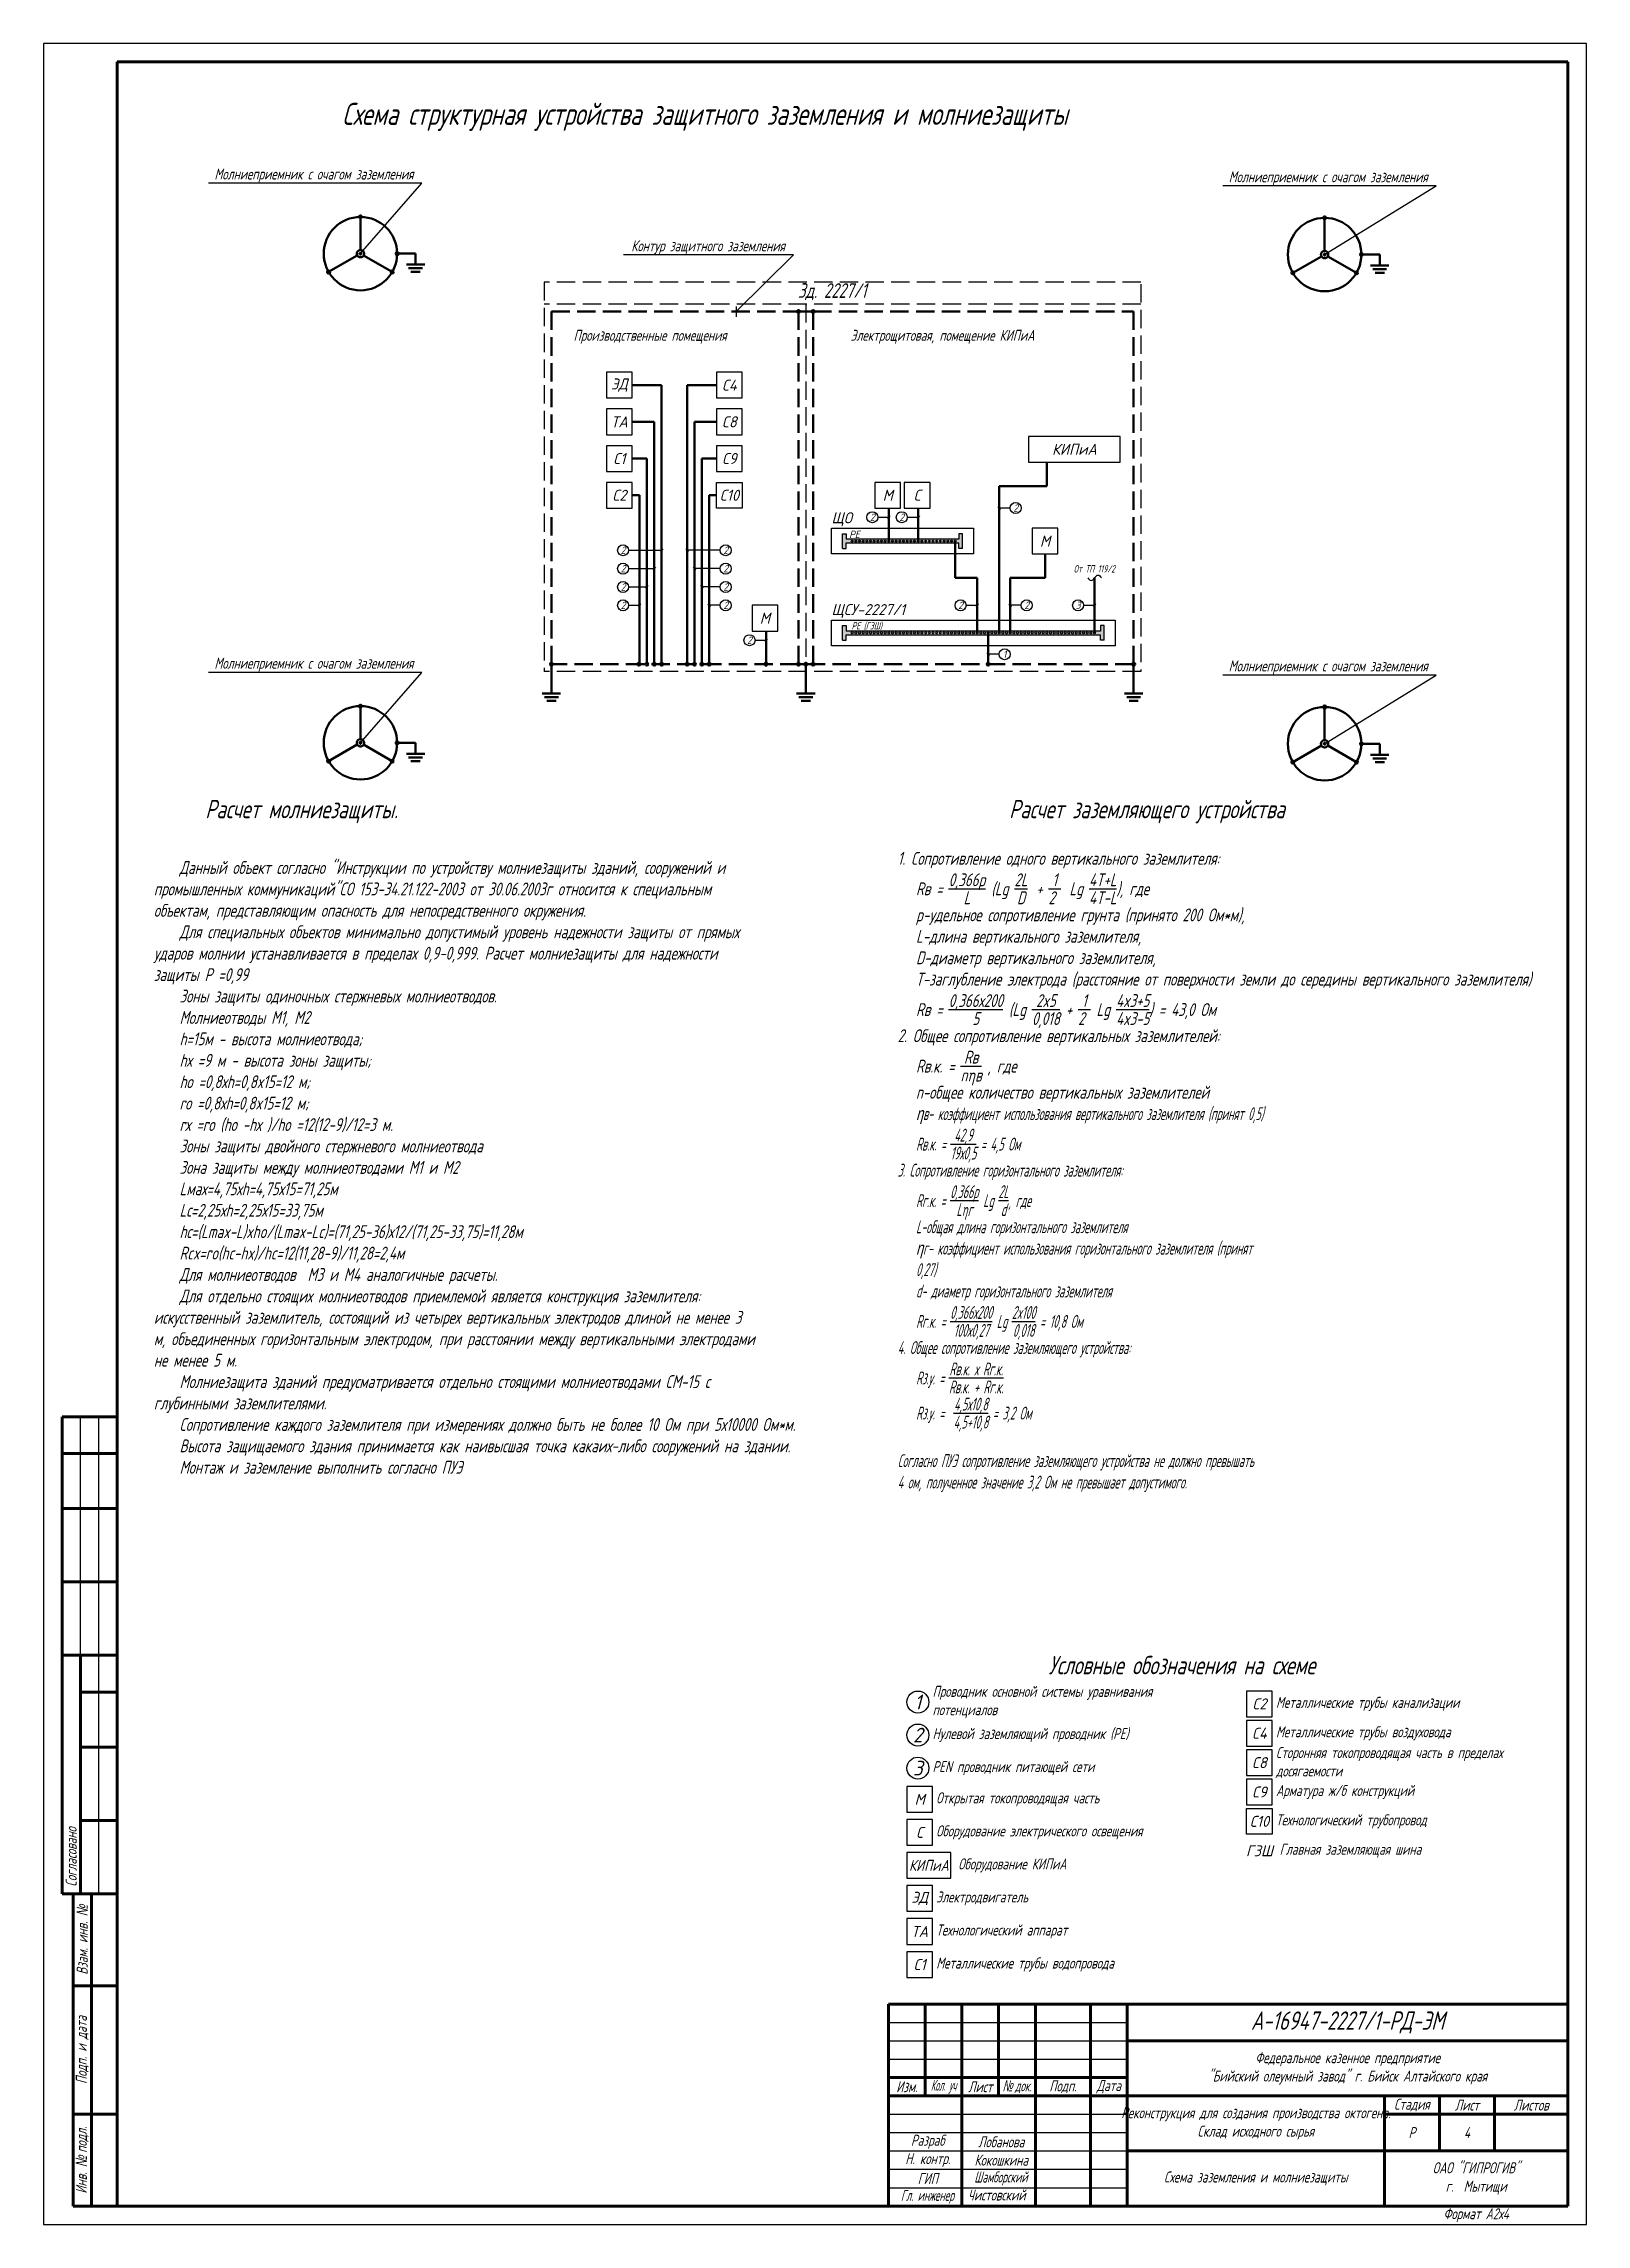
# Model space of a CAD drawing. Header units: millimetres. Extents: x 6735 to 13224, y -12144 to -9633.
# Drawn here: x 9257 to 9677, y -10227 to -9633 of the extents above; entities that cross this region are included whole.
import ezdxf
from ezdxf import colors
from ezdxf.entities.mleader import LeaderData, LeaderLine
from ezdxf.math import Vec2, Vec3

# ---------------------------------------------------------------- set-up
doc = ezdxf.new("R2010")
doc.units = ezdxf.units.MM
doc.linetypes.add('gost5', pattern=[7, 5, -2, 0])
doc.linetypes.add('gost6', pattern=[12, 8, -1.5, 1, -1.5])
for name, color, linetype, lineweight in [('Заземление (Вновь)', 6, 'gost6', 50), ('Линия выноска', 137, 'Continuous', 25), ('Рамка толстая', 7, 'Continuous', 60), ('Рамка тонкая', 5, 'Continuous', 25), ('Схема распред. сети', 9, 'Continuous', 25), ('Текст', 2, 'Continuous', 25), ('Штампы', 252, 'Continuous', 25)]:
    doc.layers.add(name, color=color, linetype=linetype, lineweight=lineweight)
doc.styles.add('Simplex', font='simplex.shx', dxfattribs={"width": 0.7, "oblique": 15})

msp = doc.modelspace()

# ---------------------------------------------------------------- texts
at = {"layer": 'Схема распред. сети', "color": 2, "style": 'Simplex'}
for s, width, heights, insert, char_height, attachment_point in [('\\pi7;^I{\\H1.4286x;Расчет молниезащиты.\\P\\P}Данный объект согласно "Инструкции по устройству молниезащиты зданий, сооружений и промышленных коммуникаций"СО 153-34.21.122-2003 от 30.06.2003г относится к специальным  объектам, представляющим опасность для непосредственного окружения.\\PДля специальных объектов минимально допустимый уровень надежности защиты от прямых ударов молнии устанавливается в пределах 0,9-0,999. Расчет молниезащиты для надежности защиты Р =0,99\\PЗоны защиты одиночных стержневых молниеотводов.\\PМолниеотводы М1, М2\\Ph=15м - высота молниеотвода;\\Phх =9 м - высота зоны защиты;\\Phо =0,8хh=0,8x15=12 м;\\Prо =0,8хh=0,8x15=12 м;\\Prх =rо (hо -hх )/hо =12(12-9)/12=3 м.\\PЗоны защиты двойного стержневого молниеотвода\\PЗона защиты между молниеотводами М1 и М2\\PLмах=4,75хh=4,75х15=71,25м\\PLс=2,25хh=2,25х15=33,75м\\Phс=(Lmax-L)xho/(Lmax-Lc)=(71,25-36)х12/(71,25-33,75)=11,28м\\PRcx=ro(hc-hx)/hc=12(11,28-9)/11,28=2,4м\\PДля молниеотводов  М3 и М4 аналогичные расчеты.\\PДля отдельно стоящих молниеотводов приемлемой является конструкция заземлителя: искусственный заземлитель, состоящий из четырех вертикальных электродов длиной не менее 3 м, объединенных горизонтальным электродом, при расстоянии между вертикальными электродами не менее 5 м.\\PМолниезащита зданий предусматривается отдельно стоящими молниеотводами СМ-15 с глубинными заземлителями.\\PСопротивление каждого заземлителя при измерениях должно быть не более 10 Ом при 5х10000 Ом*м.\\PВысота защищаемого здания принимается как наивысшая точка какаих-либо сооружений на здании. \\PМонтаж и заземление выполнить согласно ПУЭ\\P\\P^I', 177.5, [323], (9287.10387, -9839.35746), 3.5, 1), ('\\pi43.598;Условные обозначения на схеме', 185, [6.32612], (9487.10387, -10072.52394), 5, 1), ('\\pt0;Проводник основной системы уравнивания потенциалов', 72.0138663, [10.30489], (9499.10387, -10085.0835), 3, 4), ('\\pt0;Металлические трубы канализации', 72.0138663, [9.94631], (9592.60387, -10085.5835), 3, 4), ('\\pt0;Нулевой заземляющий проводник (PE)', 72.0138663, [8.40089], (9499.10387, -10094.0835), 3, 4), ('\\pt0;Металлические трубы воздуховода', 72.0138663, [8.40089], (9592.60387, -10093.5835), 3, 4), ('\\pt0;Сторонняя токопроводящая часть в пределах досягаемости', 72.0138663, [10.36472], (9592.60387, -10101.5835), 3, 4), ('\\pt0;PEN проводник питающей сети', 72.0138663, [8.40089], (9499.10387, -10103.0835), 3, 4), ('\\pt0;Открытая токопроводящая часть', 72.0138663, [8.40089], (9500.10387, -10111.5835), 3, 4), ('\\pt0;Арматура ж/б конструкций', 72.0138663, [8.40089], (9592.60387, -10109.5835), 3, 4), ('\\pt0;Технологический трубопровод', 72.0138663, [8.40089], (9592.60387, -10117.5835), 3, 4), ('\\pt0;Оборудование электрического освещения', 72.0138663, [8.40089], (9500.10387, -10120.5835), 3, 4), ('\\pt0;Оборудование КИПиА', 72.0138663, [8.40089], (9506.10387, -10129.5835), 3, 4), ('\\pt0;Главная заземляющая шина', 72.0138663, [8.40089], (9593.60387, -10125.5835), 3, 4), ('\\pt0;Электродвигатель', 72.0138663, [8.40089], (9500.10387, -10138.5835), 3, 4), ('\\pt0;Технологический аппарат', 72.0138663, [8.40089], (9500.10387, -10147.5835), 3, 4), ('\\pt0;Металлические трубы водопровода', 72.0138663, [8.40089], (9500.10387, -10156.5835), 3, 4)]:
    msp.add_mtext_dynamic_manual_height_columns(s, width=width, gutter_width=22.51954, heights=heights, dxfattribs=dict(at, insert=insert, char_height=char_height, attachment_point=attachment_point))
at = {"layer": 'Текст', "style": 'Simplex'}
for s, width, heights, insert, char_height, attachment_point in [('\\pi61.271;Схема структурная устройства защитного заземления и молниезащиты', 395, [4.67962], (9277.10387, -9649.49321), 6, 1), ('\\pi69.082;Зд. 2227/1', 162.5, [4.67962], (9393.35387, -9698.609), 4, 1), ('\\pi8.0088;Производственные помещения', 71.25, [4.67962], (9393.35387, -9711.31389), 3, 1), ('\\pi12.168;Электрощитовая, помещение КИПиА', 91.25, [4.67962], (9464.60387, -9711.31389), 3, 1), ('\\pxqc;{\\Q15;\\W0.9;2}', 2, [0], (9521.72701, -9759.85296), 2, 5), ('\\pxqc;{\\Q15;\\W0.9;2}', 2, [0], (9482.72887, -9762.35746), 2, 5), ('\\pxqc;{\\Q15;\\W0.9;2}', 2, [0], (9490.72887, -9762.35746), 2, 5), ('\\pxqc;{\\Q15;\\W0.9;2}', 2, [0], (9414.85573, -9771.35296), 2, 5), ('\\pxqc;{\\Q15;\\W0.9;2}', 2, [0], (9442.7981, -9771.35296), 2, 5), ('\\pxqc;{\\Q15;\\W0.9;PE}', 10.2727067, [0], (9477.85433, -9767.03164), 2, 5), ('\\pxqc;{\\Q15;\\W0.9;2}', 2, [0], (9414.85573, -9776.35296), 2, 5), ('\\pxqc;{\\Q15;\\W0.9;2}', 2, [0], (9442.7981, -9776.35296), 2, 5), ('{\\W0.6;От ТП 119/2}', 13.0847372, [0], (9543.15552, -9776.41892), 2, 5), ('\\pxqc;{\\Q15;\\W0.9;2}', 2, [0], (9414.85573, -9781.35296), 2, 5), ('\\pxqc;{\\Q15;\\W0.9;2}', 2, [0], (9442.7981, -9781.35296), 2, 5), ('\\pxqc;{\\Q15;\\W0.9;2}', 2, [0], (9414.85573, -9786.35296), 2, 5), ('\\pxqc;{\\Q15;\\W0.9;2}', 2, [0], (9442.7981, -9786.35296), 2, 5), ('\\pxqc;{\\Q15;\\W0.9;2}', 2, [0], (9506.73073, -9786.35296), 2, 5), ('\\pxqc;{\\Q15;\\W0.9;2}', 2, [0], (9524.72701, -9786.35296), 2, 5), ('\\pxqc;{\\Q15;\\W0.9;3}', 2, [0], (9538.73073, -9786.35296), 2, 5), ('\\pxqc;{\\Q15;\\W0.9;2}', 2, [0], (9449.27165, -9795.85746), 2, 5), ('{\\W0.6;PE (ГЗШ)}', 10.2727067, [0], (9481.22638, -9792.03164), 2, 5), ('\\pxqc;{\\Q15;\\W0.9;1}', 2, [0], (9518.72887, -9799.68406), 2, 5), ('\\A1;\\pi35.348;Расчет заземляющего устройства\\P\\pi10;{\\H0.7x;\\P\\pi5;1. Сопротивление одного вертикального заземлителя:\\P\\pi0,l10,t15;Rв = \\S0,366p/L; (Lg \\S2L/D;\\H1.4286x; \\H0.7x;+ \\S1/2 ;\\H1.4286x; \\H0.7x;Lg \\S4T+L/4T-L;), где\\Pp-удельное сопротивление грунта (принято 200 Ом*м), \\PL-длина вертикального заземлителя, \\PD-диаметр вертикального заземлителя,\\PТ-заглубление электрода (расстояние от поверхности земли до середины вертикального заземлителя) \\PRв = \\S0,366х200/5; (Lg \\S2x5/0,018; + \\S1/2 ; Lg \\S4x3+5/4x3-5;) = 43,0 Ом\\Q0; \\H1.4286x;\\P\\pi5,l0,tz;\\H0.7x;\\Q15;2. Общее сопротивление вертикальных заземлителей:\\P\\pi0,l10;\\H0.99996x;Rв.к. = \\SRв/nηв;\\H0.99996x; , гд\\H0.99998x;е\\P\\H0.99998x;n-общее количество вертикальных заземлителей\\P\\fArial|b0|i0|c204|p34;η\\Fgost|c204;в- коэффициент использования вертикального заземлителя (принят 0,5)\\PRв.к. = \\S42,9/19х0,5; = 4,5 Ом\\H0.99996x;\\P\\pi5,l0;3. Сопротивление горизонтального заземлителя:\\P\\pi0,l10;\\H1.0001x;Rг.к. = \\S0,366p/Lηг; Lg \\S2L/d;, где\\PL-общая длина горизонтального заземлителя\\P\\fArial|b0|i0|c204|p34;\\H0.99991x;η\\Fgost|c204;г- коэффициент использования горизонтального заземлителя (принят \\P0,27)\\Pd- диаметр горизонтального заземлителя\\P\\H0.99997x;Rг.к. = \\S0,366х200/100х0,27;\\H1.0001x; Lg \\H0.9999x;\\S2x100/0,018;\\H1.0001x; = 10,8 Ом\\H0.99987x;\\P\\pi5,l0;4. Общее сопротивление заземляющего устройства:\\P\\pi0,l10;\\H1.0002x;Rз.у. = \\SRв.к. х Rг.к./Rв.к. + Rг.к.; \\P\\H0.99999x;Rз.у. =  \\H1x;\\S4,5х10,8/4,5+10,8;\\H1x; = 3,2 Ом\\P\\pl15;\\P\\pi5,l0;Согласно ПУЭ сопротивление заземляющего устройства не должно превышать ^J4 ом, полученное значение 3,2 Ом не превышает допустимого. }', 177.5, [253], (9484.60387, -9839.35746), 5, 1), ('\\pxqc;{\\Q15;\\W0.9;1}', 2, [0], (9495.10387, -10085.0835), 4, 5), ('\\pxqc;{\\Q15;\\W0.9;2}', 2, [0], (9495.10387, -10094.0835), 4, 5), ('\\pxqc;{\\Q15;\\W0.9;3}', 2, [0], (9495.10387, -10103.0835), 4, 5)]:
    msp.add_mtext_dynamic_manual_height_columns(s, width=width, gutter_width=12.5, heights=heights, dxfattribs=dict(at, insert=insert, char_height=char_height, attachment_point=attachment_point))
at = {"layer": 'Текст', "lineweight": 30, "char_height": 3, "style": 'Simplex'}
for s, insert, attachment_point in [('{\\W0.9;ЭД}', (9413.85387, -9726.37441), 5), ('{\\W0.9;С4}', (9443.79996, -9726.37441), 5), ('{\\W0.9;ТА}', (9413.85387, -9736.37441), 5), ('{\\W0.9;С8}', (9443.79996, -9736.37441), 5), ('{\\W0.9;С1}', (9413.85387, -9746.37441), 5), ('{\\W0.9;С9}', (9443.79996, -9746.37441), 5), ('{\\W0.9;КИПиА}', (9537.72887, -9743.85746), 5), ('{\\W0.9;С2}', (9413.85387, -9756.37441), 5), ('{\\W0.9;С10}', (9443.79996, -9756.37441), 5), ('{\\W0.9;М}', (9486.91637, -9756.35746), 5), ('{\\W0.9;С}', (9494.91637, -9756.35746), 5), ('{\\W0.9;ЩО}', (9471.60387, -9762.92387), 4), ('{\\W0.9;М}', (9529.72887, -9768.85746), 5), ('{\\W0.9;М}', (9453.45915, -9789.85746), 5), ('{\\W0.9;ЩСУ-2227/1}', (9471.60387, -9787.92387), 4), ('{\\W0.9;С2}', (9588.10387, -10085.5835), 5), ('{\\W0.9;С4}', (9588.10387, -10093.5835), 5), ('{\\W0.9;С8}', (9588.10387, -10101.5835), 5), ('{\\W0.9;С9}', (9588.10387, -10109.5835), 5), ('{\\W0.9;М}', (9495.60387, -10111.5835), 5), ('{\\W0.9;С}', (9495.60387, -10120.5835), 5), ('{\\W0.9;С10}', (9588.10387, -10117.5835), 5), ('{\\W0.9;ГЗШ}', (9588.10387, -10125.5835), 5), ('{\\W0.8;КИПиА}', (9498.10387, -10129.5835), 5), ('{\\W0.9;ЭД}', (9495.60387, -10138.5835), 5), ('{\\W0.9;ТА}', (9495.60387, -10147.5835), 5), ('{\\W0.9;С1}', (9495.60387, -10156.5835), 5)]:
    msp.add_mtext_dynamic_manual_height_columns(s, width=10.2727067, gutter_width=12.5, heights=[0], dxfattribs=dict(at, insert=insert, attachment_point=attachment_point))
at = {"layer": 'Штампы', "color": 2, "char_height": 3, "rotation": 90, "style": 'Simplex'}
for s, insert, width, attachment_point in [('Согласовано', (9264.60387, -10135.35746), 61, 4), ('Взам. инв. {\\fArial|b0|i0|c204|p34;№}', (9267.60387, -10149.85746), 25, 5), ('Подп. и дата', (9267.60387, -10179.85746), 35, 5), ('Инв. {\\fArial|b0|i0|c204|p34;№ }подл.', (9267.60387, -10209.85746), 25, 5)]:
    msp.add_mtext(s, dxfattribs=dict(at, insert=insert, width=width, attachment_point=attachment_point))
at = {"layer": 'Штампы', "color": 2, "attachment_point": 5, "style": 'Simplex'}
for s, insert, char_height, width in [('А-16947-2227/1-РД-ЭМ', (9612.10387, -10172.35746), 5, 120), ('Федеральное казенное предприятие\\P"Бийский олеумный завод" г. Бийск Алтайского края', (9612.10387, -10184.85746), 3, 120), ('Изм.', (9492.10387, -10189.85746), 3, 10), ('{\\W0.5;Кол. уч}', (9502.10387, -10189.85746), 3, 10), ('{\\W0.7;Лист}', (9512.10387, -10189.85746), 3, 10), ('{\\fArial|b0|i0|c204|p34;\\W0.6;№ \\Fsimplex|c204;док.}', (9522.10387, -10189.85746), 3, 10), ('Подп.', (9534.60387, -10189.85746), 3, 15), ('{\\W0.7;Дата}', (9547.10387, -10189.85746), 3, 10), ('Реконструкция для создания производства октогена. \\PСклад исходного сырья', (9587.10387, -10199.85746), 3, 70), ('Стадия', (9629.60387, -10194.85746), 3, 15), ('Лист', (9644.60387, -10194.85746), 3, 15), ('Листов', (9662.10387, -10194.85746), 3, 20), (' Разраб', (9497.10387, -10204.85746), 3, 20), (' Лобанова', (9517.10387, -10204.85746), 3, 20), ('Р', (9629.60387, -10202.35746), 3, 15), ('4', (9644.60387, -10202.35746), 3, 15), (' Н. контр.', (9497.10387, -10209.85746), 3, 20), (' Кокошкина', (9517.10387, -10209.85746), 3, 20), ('ОАО "ГИПРОГИВ"\\Pг.  Мытищи', (9647.10387, -10214.85746), 3, 50), (' ГИП', (9497.10387, -10214.85746), 3, 20), ('{\\W0.6; Шамборский}', (9517.10387, -10214.85746), 3, 20), ('Схема заземления и молниезащиты ', (9587.10387, -10214.85746), 3, 70), ('{\\W0.6; Гл. инженер}', (9497.10387, -10219.85746), 3, 20), ('Чистовский', (9516.57427, -10219.35746), 3, 18.1238167), ('Формат А2х4', (9647.10387, -10224.85746), 3, 50)]:
    msp.add_mtext(s, dxfattribs=dict(at, insert=insert, char_height=char_height, width=width))

# ---------------------------------------------------------------- blocks, each defined once
blk = doc.blocks.new('A$C54FF5821')
at = {"layer": 'Рамка толстая'}
for p, q in [((20, 589), (20, 5)), ((415, 589), (20, 589)), ((415, 5), (415, 589)), ((20, 5), (415, 5))]:
    blk.add_line(p, q, dxfattribs=at)
at = {"layer": 'Рамка тонкая'}
for p, q in [((420, 594), (0, 594)), ((0, 594), (0, 0)), ((420, 0), (420, 594)), ((0, 0), (420, 0))]:
    blk.add_line(p, q, dxfattribs=at)
blk = doc.blocks.new('_Oblique')
at = {"color": 0, "lineweight": -2}
blk.add_line((-0.5, -0.5), (0.5, 0.5), dxfattribs=at)
blk = doc.blocks.new('_None')

# ---------------------------------------------------------------- hatches: boundary and pattern name
at = {"layer": 'Заземление (Вновь)', "linetype": 'ByBlock'}
h = msp.add_hatch(color=256, dxfattribs=at)
h.paths.add_polyline_path([(9343.35387, -9680.16428), (9343.35387, -9680.56428), (9343.75387, -9680.56428, 0.414213562)])
h.paths.add_polyline_path([(9343.35387, -9680.16428, 0.414213562), (9342.95387, -9680.56428), (9343.35387, -9680.56428)])
h.paths.add_polyline_path([(9343.75387, -9680.56428), (9343.35387, -9680.56428), (9342.95387, -9680.56428, 1)])
h = msp.add_hatch(color=256, dxfattribs=at)
h.paths.add_polyline_path([(9605.85387, -9680.41564), (9605.85387, -9680.81564), (9606.25387, -9680.81564, 0.414213562)])
h.paths.add_polyline_path([(9605.85387, -9680.41564, 0.414213562), (9605.45387, -9680.81564), (9605.85387, -9680.81564)])
h.paths.add_polyline_path([(9606.25387, -9680.81564), (9605.85387, -9680.81564), (9605.45387, -9680.81564, 1)])
at = {"layer": 'Заземление (Вновь)'}
h = msp.add_hatch(color=256, dxfattribs=at)
edge = h.paths.add_edge_path()
edge.add_arc((9343.35387, -9690.56428), 0.40452, 0, 360)
at = {"layer": 'Заземление (Вновь)', "linetype": 'ByBlock'}
h = msp.add_hatch(color=256, dxfattribs=at)
h.paths.add_polyline_path([(9353.35387, -9690.16428), (9353.35387, -9690.56428), (9353.75387, -9690.56428, 0.414213562)])
h.paths.add_polyline_path([(9353.35387, -9690.16428, 0.414213562), (9352.95387, -9690.56428), (9353.35387, -9690.56428)])
h.paths.add_polyline_path([(9353.75387, -9690.56428), (9353.35387, -9690.56428), (9352.95387, -9690.56428, 1)])
at = {"layer": 'Заземление (Вновь)'}
h = msp.add_hatch(color=256, dxfattribs=at)
edge = h.paths.add_edge_path()
edge.add_arc((9605.85387, -9690.81564), 0.40452, 0, 360)
at = {"layer": 'Заземление (Вновь)', "linetype": 'ByBlock'}
h = msp.add_hatch(color=256, dxfattribs=at)
h.paths.add_polyline_path([(9615.85387, -9690.41564), (9615.85387, -9690.81564), (9616.25387, -9690.81564, 0.414213562)])
h.paths.add_polyline_path([(9615.85387, -9690.41564, 0.414213562), (9615.45387, -9690.81564), (9615.85387, -9690.81564)])
h.paths.add_polyline_path([(9616.25387, -9690.81564), (9615.85387, -9690.81564), (9615.45387, -9690.81564, 1)])
h = msp.add_hatch(color=256, dxfattribs=at)
h.paths.add_polyline_path([(9334.69362, -9695.16428), (9334.69362, -9695.56428), (9335.09362, -9695.56428, 0.414213562)])
h.paths.add_polyline_path([(9334.69362, -9695.16428, 0.414213562), (9334.29362, -9695.56428), (9334.69362, -9695.56428)])
h.paths.add_polyline_path([(9335.09362, -9695.56428), (9334.69362, -9695.56428), (9334.29362, -9695.56428, 1)])
h = msp.add_hatch(color=256, dxfattribs=at)
h.paths.add_polyline_path([(9352.01412, -9695.16428), (9352.01412, -9695.56428), (9352.41412, -9695.56428, 0.414213562)])
h.paths.add_polyline_path([(9352.01412, -9695.16428, 0.414213562), (9351.61412, -9695.56428), (9352.01412, -9695.56428)])
h.paths.add_polyline_path([(9352.41412, -9695.56428), (9352.01412, -9695.56428), (9351.61412, -9695.56428, 1)])
h = msp.add_hatch(color=256, dxfattribs=at)
h.paths.add_polyline_path([(9597.19362, -9695.41564), (9597.19362, -9695.81564), (9597.59362, -9695.81564, 0.414213562)])
h.paths.add_polyline_path([(9597.19362, -9695.41564, 0.414213562), (9596.79362, -9695.81564), (9597.19362, -9695.81564)])
h.paths.add_polyline_path([(9597.59362, -9695.81564), (9597.19362, -9695.81564), (9596.79362, -9695.81564, 1)])
h = msp.add_hatch(color=256, dxfattribs=at)
h.paths.add_polyline_path([(9614.51412, -9695.41564), (9614.51412, -9695.81564), (9614.91412, -9695.81564, 0.414213562)])
h.paths.add_polyline_path([(9614.51412, -9695.41564, 0.414213562), (9614.11412, -9695.81564), (9614.51412, -9695.81564)])
h.paths.add_polyline_path([(9614.91412, -9695.81564), (9614.51412, -9695.81564), (9614.11412, -9695.81564, 1)])
h = msp.add_hatch(color=256, dxfattribs=at)
h.paths.add_polyline_path([(9462.60387, -9705.95746), (9462.60387, -9706.35746), (9463.00387, -9706.35746, 0.414213562)])
h.paths.add_polyline_path([(9462.60387, -9705.95746, 0.414213562), (9462.20387, -9706.35746), (9462.60387, -9706.35746)])
h.paths.add_polyline_path([(9463.00387, -9706.35746), (9462.60387, -9706.35746), (9462.20387, -9706.35746, 1)])
h = msp.add_hatch(color=256, dxfattribs=at)
h.paths.add_polyline_path([(9466.60387, -9705.95746), (9466.60387, -9706.35746), (9467.00387, -9706.35746, 0.414213562)])
h.paths.add_polyline_path([(9466.60387, -9705.95746, 0.414213562), (9466.20387, -9706.35746), (9466.60387, -9706.35746)])
h.paths.add_polyline_path([(9467.00387, -9706.35746), (9466.60387, -9706.35746), (9466.20387, -9706.35746, 1)])
h = msp.add_hatch(color=256, dxfattribs=at)
h.paths.add_polyline_path([(9395.35387, -9801.95746), (9395.35387, -9802.35746), (9395.75387, -9802.35746, 0.414213562)])
h.paths.add_polyline_path([(9395.35387, -9801.95746, 0.414213562), (9394.95387, -9802.35746), (9395.35387, -9802.35746)])
h.paths.add_polyline_path([(9395.75387, -9802.35746), (9395.35387, -9802.35746), (9394.95387, -9802.35746, 1)])
h = msp.add_hatch(color=256, dxfattribs=at)
h.paths.add_polyline_path([(9419.17671, -9801.95746), (9419.17671, -9802.35746), (9419.57671, -9802.35746, 0.414213562)])
h.paths.add_polyline_path([(9419.17671, -9801.95746, 0.414213562), (9418.77671, -9802.35746), (9419.17671, -9802.35746)])
h.paths.add_polyline_path([(9419.57671, -9802.35746), (9419.17671, -9802.35746), (9418.77671, -9802.35746, 1)])
h = msp.add_hatch(color=256, dxfattribs=at)
h.paths.add_polyline_path([(9421.35387, -9801.95746), (9421.35387, -9802.35746), (9421.75387, -9802.35746, 0.414213562)])
h.paths.add_polyline_path([(9421.35387, -9801.95746, 0.414213562), (9420.95387, -9802.35746), (9421.35387, -9802.35746)])
h.paths.add_polyline_path([(9421.75387, -9802.35746), (9421.35387, -9802.35746), (9420.95387, -9802.35746, 1)])
h = msp.add_hatch(color=256, dxfattribs=at)
h.paths.add_polyline_path([(9423.35387, -9801.95746), (9423.35387, -9802.35746), (9423.75387, -9802.35746, 0.414213562)])
h.paths.add_polyline_path([(9423.35387, -9801.95746, 0.414213562), (9422.95387, -9802.35746), (9423.35387, -9802.35746)])
h.paths.add_polyline_path([(9423.75387, -9802.35746), (9423.35387, -9802.35746), (9422.95387, -9802.35746, 1)])
h = msp.add_hatch(color=256, dxfattribs=at)
h.paths.add_polyline_path([(9425.35387, -9801.95746), (9425.35387, -9802.35746), (9425.75387, -9802.35746, 0.414213562)])
h.paths.add_polyline_path([(9425.35387, -9801.95746, 0.414213562), (9424.95387, -9802.35746), (9425.35387, -9802.35746)])
h.paths.add_polyline_path([(9425.75387, -9802.35746), (9425.35387, -9802.35746), (9424.95387, -9802.35746, 1)])
h = msp.add_hatch(color=256, dxfattribs=at)
h.paths.add_polyline_path([(9432.29996, -9801.95746), (9432.29996, -9802.35746), (9432.69996, -9802.35746, 0.414213562)])
h.paths.add_polyline_path([(9432.29996, -9801.95746, 0.414213562), (9431.89996, -9802.35746), (9432.29996, -9802.35746)])
h.paths.add_polyline_path([(9432.69996, -9802.35746), (9432.29996, -9802.35746), (9431.89996, -9802.35746, 1)])
h = msp.add_hatch(color=256, dxfattribs=at)
h.paths.add_polyline_path([(9434.29996, -9801.95746), (9434.29996, -9802.35746), (9434.69996, -9802.35746, 0.414213562)])
h.paths.add_polyline_path([(9434.29996, -9801.95746, 0.414213562), (9433.89996, -9802.35746), (9434.29996, -9802.35746)])
h.paths.add_polyline_path([(9434.69996, -9802.35746), (9434.29996, -9802.35746), (9433.89996, -9802.35746, 1)])
h = msp.add_hatch(color=256, dxfattribs=at)
h.paths.add_polyline_path([(9436.29996, -9801.95746), (9436.29996, -9802.35746), (9436.69996, -9802.35746, 0.414213562)])
h.paths.add_polyline_path([(9436.29996, -9801.95746, 0.414213562), (9435.89996, -9802.35746), (9436.29996, -9802.35746)])
h.paths.add_polyline_path([(9436.69996, -9802.35746), (9436.29996, -9802.35746), (9435.89996, -9802.35746, 1)])
h = msp.add_hatch(color=256, dxfattribs=at)
h.paths.add_polyline_path([(9438.29996, -9801.95746), (9438.29996, -9802.35746), (9438.69996, -9802.35746, 0.414213562)])
h.paths.add_polyline_path([(9438.29996, -9801.95746, 0.414213562), (9437.89996, -9802.35746), (9438.29996, -9802.35746)])
h.paths.add_polyline_path([(9438.69996, -9802.35746), (9438.29996, -9802.35746), (9437.89996, -9802.35746, 1)])
at = {"layer": 'Заземление (Вновь)', "linetype": 'gost5', "lineweight": 50}
h = msp.add_hatch(color=256, dxfattribs=at)
h.paths.add_polyline_path([(9453.77165, -9801.95746), (9453.77165, -9802.35746), (9454.17165, -9802.35746, 0.414213562)])
h.paths.add_polyline_path([(9453.77165, -9801.95746, 0.414213562), (9453.37165, -9802.35746), (9453.77165, -9802.35746)])
h.paths.add_polyline_path([(9454.17165, -9802.35746), (9453.77165, -9802.35746), (9453.37165, -9802.35746, 1)])
at = {"layer": 'Заземление (Вновь)', "linetype": 'ByBlock'}
h = msp.add_hatch(color=256, dxfattribs=at)
h.paths.add_polyline_path([(9462.60387, -9801.95746), (9462.60387, -9802.35746), (9463.00387, -9802.35746, 0.414213562)])
h.paths.add_polyline_path([(9462.60387, -9801.95746, 0.414213562), (9462.20387, -9802.35746), (9462.60387, -9802.35746)])
h.paths.add_polyline_path([(9463.00387, -9802.35746), (9462.60387, -9802.35746), (9462.20387, -9802.35746, 1)])
h = msp.add_hatch(color=256, dxfattribs=at)
h.paths.add_polyline_path([(9464.60387, -9801.95746), (9464.60387, -9802.35746), (9465.00387, -9802.35746, 0.414213562)])
h.paths.add_polyline_path([(9464.60387, -9801.95746, 0.414213562), (9464.20387, -9802.35746), (9464.60387, -9802.35746)])
h.paths.add_polyline_path([(9465.00387, -9802.35746), (9464.60387, -9802.35746), (9464.20387, -9802.35746, 1)])
h = msp.add_hatch(color=256, dxfattribs=at)
h.paths.add_polyline_path([(9466.60387, -9801.95746), (9466.60387, -9802.35746), (9467.00387, -9802.35746, 0.414213562)])
h.paths.add_polyline_path([(9466.60387, -9801.95746, 0.414213562), (9466.20387, -9802.35746), (9466.60387, -9802.35746)])
h.paths.add_polyline_path([(9467.00387, -9802.35746), (9466.60387, -9802.35746), (9466.20387, -9802.35746, 1)])
h = msp.add_hatch(color=256, dxfattribs=at)
h.paths.add_polyline_path([(9514.22887, -9801.95746), (9514.22887, -9802.35746), (9514.62887, -9802.35746, 0.414213562)])
h.paths.add_polyline_path([(9514.22887, -9801.95746, 0.414213562), (9513.82887, -9802.35746), (9514.22887, -9802.35746)])
h.paths.add_polyline_path([(9514.62887, -9802.35746), (9514.22887, -9802.35746), (9513.82887, -9802.35746, 1)])
h = msp.add_hatch(color=256, dxfattribs=at)
h.paths.add_polyline_path([(9553.85387, -9801.95746), (9553.85387, -9802.35746), (9554.25387, -9802.35746, 0.414213562)])
h.paths.add_polyline_path([(9553.85387, -9801.95746, 0.414213562), (9553.45387, -9802.35746), (9553.85387, -9802.35746)])
h.paths.add_polyline_path([(9554.25387, -9802.35746), (9553.85387, -9802.35746), (9553.45387, -9802.35746, 1)])
h = msp.add_hatch(color=256, dxfattribs=at)
h.paths.add_polyline_path([(9343.35387, -9813.40331), (9343.35387, -9813.80331), (9343.75387, -9813.80331, 0.414213562)])
h.paths.add_polyline_path([(9343.35387, -9813.40331, 0.414213562), (9342.95387, -9813.80331), (9343.35387, -9813.80331)])
h.paths.add_polyline_path([(9343.75387, -9813.80331), (9343.35387, -9813.80331), (9342.95387, -9813.80331, 1)])
h = msp.add_hatch(color=256, dxfattribs=at)
h.paths.add_polyline_path([(9605.85387, -9813.65466), (9605.85387, -9814.05466), (9606.25387, -9814.05466, 0.414213562)])
h.paths.add_polyline_path([(9605.85387, -9813.65466, 0.414213562), (9605.45387, -9814.05466), (9605.85387, -9814.05466)])
h.paths.add_polyline_path([(9606.25387, -9814.05466), (9605.85387, -9814.05466), (9605.45387, -9814.05466, 1)])
at = {"layer": 'Заземление (Вновь)'}
h = msp.add_hatch(color=256, dxfattribs=at)
edge = h.paths.add_edge_path()
edge.add_arc((9343.35387, -9823.80331), 0.40452, 0, 360)
at = {"layer": 'Заземление (Вновь)', "linetype": 'ByBlock'}
h = msp.add_hatch(color=256, dxfattribs=at)
h.paths.add_polyline_path([(9353.35387, -9823.40331), (9353.35387, -9823.80331), (9353.75387, -9823.80331, 0.414213562)])
h.paths.add_polyline_path([(9353.35387, -9823.40331, 0.414213562), (9352.95387, -9823.80331), (9353.35387, -9823.80331)])
h.paths.add_polyline_path([(9353.75387, -9823.80331), (9353.35387, -9823.80331), (9352.95387, -9823.80331, 1)])
at = {"layer": 'Заземление (Вновь)'}
h = msp.add_hatch(color=256, dxfattribs=at)
edge = h.paths.add_edge_path()
edge.add_arc((9605.85387, -9824.05466), 0.40452, 0, 360)
at = {"layer": 'Заземление (Вновь)', "linetype": 'ByBlock'}
h = msp.add_hatch(color=256, dxfattribs=at)
h.paths.add_polyline_path([(9615.85387, -9823.65466), (9615.85387, -9824.05466), (9616.25387, -9824.05466, 0.414213562)])
h.paths.add_polyline_path([(9615.85387, -9823.65466, 0.414213562), (9615.45387, -9824.05466), (9615.85387, -9824.05466)])
h.paths.add_polyline_path([(9616.25387, -9824.05466), (9615.85387, -9824.05466), (9615.45387, -9824.05466, 1)])
h = msp.add_hatch(color=256, dxfattribs=at)
h.paths.add_polyline_path([(9334.69362, -9828.40331), (9334.69362, -9828.80331), (9335.09362, -9828.80331, 0.414213562)])
h.paths.add_polyline_path([(9334.69362, -9828.40331, 0.414213562), (9334.29362, -9828.80331), (9334.69362, -9828.80331)])
h.paths.add_polyline_path([(9335.09362, -9828.80331), (9334.69362, -9828.80331), (9334.29362, -9828.80331, 1)])
h = msp.add_hatch(color=256, dxfattribs=at)
h.paths.add_polyline_path([(9352.01412, -9828.40331), (9352.01412, -9828.80331), (9352.41412, -9828.80331, 0.414213562)])
h.paths.add_polyline_path([(9352.01412, -9828.40331, 0.414213562), (9351.61412, -9828.80331), (9352.01412, -9828.80331)])
h.paths.add_polyline_path([(9352.41412, -9828.80331), (9352.01412, -9828.80331), (9351.61412, -9828.80331, 1)])
h = msp.add_hatch(color=256, dxfattribs=at)
h.paths.add_polyline_path([(9597.19362, -9828.65466), (9597.19362, -9829.05466), (9597.59362, -9829.05466, 0.414213562)])
h.paths.add_polyline_path([(9597.19362, -9828.65466, 0.414213562), (9596.79362, -9829.05466), (9597.19362, -9829.05466)])
h.paths.add_polyline_path([(9597.59362, -9829.05466), (9597.19362, -9829.05466), (9596.79362, -9829.05466, 1)])
h = msp.add_hatch(color=256, dxfattribs=at)
h.paths.add_polyline_path([(9614.51412, -9828.65466), (9614.51412, -9829.05466), (9614.91412, -9829.05466, 0.414213562)])
h.paths.add_polyline_path([(9614.51412, -9828.65466, 0.414213562), (9614.11412, -9829.05466), (9614.51412, -9829.05466)])
h.paths.add_polyline_path([(9614.91412, -9829.05466), (9614.51412, -9829.05466), (9614.11412, -9829.05466, 1)])
at = {"layer": 'Рамка тонкая'}
h = msp.add_hatch(color=1, dxfattribs=at)
h.paths.add_polyline_path([(9507.22887, -9766.85746), (9506.22887, -9766.85746), (9506.22887, -9768.35746), (9475.60387, -9768.35746), (9475.60387, -9766.85746), (9474.60387, -9766.85746), (9474.60387, -9770.85746), (9475.60387, -9770.85746), (9475.60387, -9769.35746), (9506.22887, -9769.35746), (9506.22887, -9770.85746), (9507.22887, -9770.85746)])
h.paths.add_polyline_path([(9504.97887, -9768.85746, -1), (9505.47887, -9768.85746, -1)], flags=16)
h.paths.add_polyline_path([(9503.97887, -9768.85746, -1), (9504.47887, -9768.85746, -1)], flags=16)
h.paths.add_polyline_path([(9502.97887, -9768.85746, -1), (9503.47887, -9768.85746, -1)], flags=16)
h.paths.add_polyline_path([(9501.97887, -9768.85746, -1), (9502.47887, -9768.85746, -1)], flags=16)
h.paths.add_polyline_path([(9500.97887, -9768.85746, -1), (9501.47887, -9768.85746, -1)], flags=16)
h.paths.add_polyline_path([(9499.97887, -9768.85746, -1), (9500.47887, -9768.85746, -1)], flags=16)
h.paths.add_polyline_path([(9498.97887, -9768.85746, -1), (9499.47887, -9768.85746, -1)], flags=16)
h.paths.add_polyline_path([(9497.97887, -9768.85746, -1), (9498.47887, -9768.85746, -1)], flags=16)
h.paths.add_polyline_path([(9496.97887, -9768.85746, -1), (9497.47887, -9768.85746, -1)], flags=16)
h.paths.add_polyline_path([(9495.97887, -9768.85746, -1), (9496.47887, -9768.85746, -1)], flags=16)
h.paths.add_polyline_path([(9494.97887, -9768.85746, -1), (9495.47887, -9768.85746, -1)], flags=16)
h.paths.add_polyline_path([(9493.97887, -9768.85746, -1), (9494.47887, -9768.85746, -1)], flags=16)
h.paths.add_polyline_path([(9492.97887, -9768.85746, -1), (9493.47887, -9768.85746, -1)], flags=16)
h.paths.add_polyline_path([(9491.97887, -9768.85746, -1), (9492.47887, -9768.85746, -1)], flags=16)
h.paths.add_polyline_path([(9490.97887, -9768.85746, -1), (9491.47887, -9768.85746, -1)], flags=16)
h.paths.add_polyline_path([(9489.97887, -9768.85746, -1), (9490.47887, -9768.85746, -1)], flags=16)
h.paths.add_polyline_path([(9488.97887, -9768.85746, -1), (9489.47887, -9768.85746, -1)], flags=16)
h.paths.add_polyline_path([(9487.97887, -9768.85746, -1), (9488.47887, -9768.85746, -1)], flags=16)
h.paths.add_polyline_path([(9486.97887, -9768.85746, -1), (9487.47887, -9768.85746, -1)], flags=16)
h.paths.add_polyline_path([(9485.97887, -9768.85746, -1), (9486.47887, -9768.85746, -1)], flags=16)
h.paths.add_polyline_path([(9484.97887, -9768.85746, -1), (9485.47887, -9768.85746, -1)], flags=16)
h.paths.add_polyline_path([(9483.97887, -9768.85746, -1), (9484.47887, -9768.85746, -1)], flags=16)
h.paths.add_polyline_path([(9482.97887, -9768.85746, -1), (9483.47887, -9768.85746, -1)], flags=16)
h.paths.add_polyline_path([(9481.97887, -9768.85746, -1), (9482.47887, -9768.85746, -1)], flags=16)
h.paths.add_polyline_path([(9480.97887, -9768.85746, -1), (9481.47887, -9768.85746, -1)], flags=16)
h.paths.add_polyline_path([(9479.97887, -9768.85746, -1), (9480.47887, -9768.85746, -1)], flags=16)
h.paths.add_polyline_path([(9478.97887, -9768.85746, -1), (9479.47887, -9768.85746, -1)], flags=16)
h.paths.add_polyline_path([(9477.97887, -9768.85746, -1), (9478.47887, -9768.85746, -1)], flags=16)
h.paths.add_polyline_path([(9476.97887, -9768.85746, -1), (9477.47887, -9768.85746, -1)], flags=16)
h = msp.add_hatch(color=1, dxfattribs=at)
h.paths.add_polyline_path([(9474.60387, -9795.85746), (9475.60387, -9795.85746), (9475.60387, -9794.35746), (9544.85387, -9794.35746), (9544.85387, -9795.85746), (9545.85387, -9795.85746), (9545.85387, -9791.85746), (9544.85387, -9791.85746), (9544.85387, -9793.35746), (9475.60387, -9793.35746), (9475.60387, -9791.85746), (9474.60387, -9791.85746)])
h.paths.add_polyline_path([(9477.47887, -9793.85746, -1), (9476.97887, -9793.85746, -1)], flags=16)
h.paths.add_polyline_path([(9478.47887, -9793.85746, -1), (9477.97887, -9793.85746, -1)], flags=16)
h.paths.add_polyline_path([(9479.47887, -9793.85746, -1), (9478.97887, -9793.85746, -1)], flags=16)
h.paths.add_polyline_path([(9480.47887, -9793.85746, -1), (9479.97887, -9793.85746, -1)], flags=16)
h.paths.add_polyline_path([(9481.47887, -9793.85746, -1), (9480.97887, -9793.85746, -1)], flags=16)
h.paths.add_polyline_path([(9482.47887, -9793.85746, -1), (9481.97887, -9793.85746, -1)], flags=16)
h.paths.add_polyline_path([(9483.47887, -9793.85746, -1), (9482.97887, -9793.85746, -1)], flags=16)
h.paths.add_polyline_path([(9484.47887, -9793.85746, -1), (9483.97887, -9793.85746, -1)], flags=16)
h.paths.add_polyline_path([(9485.47887, -9793.85746, -1), (9484.97887, -9793.85746, -1)], flags=16)
h.paths.add_polyline_path([(9486.47887, -9793.85746, -1), (9485.97887, -9793.85746, -1)], flags=16)
h.paths.add_polyline_path([(9487.47887, -9793.85746, -1), (9486.97887, -9793.85746, -1)], flags=16)
h.paths.add_polyline_path([(9488.47887, -9793.85746, -1), (9487.97887, -9793.85746, -1)], flags=16)
h.paths.add_polyline_path([(9489.47887, -9793.85746, -1), (9488.97887, -9793.85746, -1)], flags=16)
h.paths.add_polyline_path([(9490.47887, -9793.85746, -1), (9489.97887, -9793.85746, -1)], flags=16)
h.paths.add_polyline_path([(9491.47887, -9793.85746, -1), (9490.97887, -9793.85746, -1)], flags=16)
h.paths.add_polyline_path([(9492.47887, -9793.85746, -1), (9491.97887, -9793.85746, -1)], flags=16)
h.paths.add_polyline_path([(9493.47887, -9793.85746, -1), (9492.97887, -9793.85746, -1)], flags=16)
h.paths.add_polyline_path([(9494.47887, -9793.85746, -1), (9493.97887, -9793.85746, -1)], flags=16)
h.paths.add_polyline_path([(9495.47887, -9793.85746, -1), (9494.97887, -9793.85746, -1)], flags=16)
h.paths.add_polyline_path([(9496.47887, -9793.85746, -1), (9495.97887, -9793.85746, -1)], flags=16)
h.paths.add_polyline_path([(9497.47887, -9793.85746, -1), (9496.97887, -9793.85746, -1)], flags=16)
h.paths.add_polyline_path([(9498.47887, -9793.85746, -1), (9497.97887, -9793.85746, -1)], flags=16)
h.paths.add_polyline_path([(9499.47887, -9793.85746, -1), (9498.97887, -9793.85746, -1)], flags=16)
h.paths.add_polyline_path([(9500.47887, -9793.85746, -1), (9499.97887, -9793.85746, -1)], flags=16)
h.paths.add_polyline_path([(9501.47887, -9793.85746, -1), (9500.97887, -9793.85746, -1)], flags=16)
h.paths.add_polyline_path([(9502.47887, -9793.85746, -1), (9501.97887, -9793.85746, -1)], flags=16)
h.paths.add_polyline_path([(9503.47887, -9793.85746, -1), (9502.97887, -9793.85746, -1)], flags=16)
h.paths.add_polyline_path([(9504.47887, -9793.85746, -1), (9503.97887, -9793.85746, -1)], flags=16)
h.paths.add_polyline_path([(9505.47887, -9793.85746, -1), (9504.97887, -9793.85746, -1)], flags=16)
h.paths.add_polyline_path([(9506.47887, -9793.85746, -1), (9505.97887, -9793.85746, -1)], flags=16)
h.paths.add_polyline_path([(9507.47887, -9793.85746, -1), (9506.97887, -9793.85746, -1)], flags=16)
h.paths.add_polyline_path([(9508.47887, -9793.85746, -1), (9507.97887, -9793.85746, -1)], flags=16)
h.paths.add_polyline_path([(9509.47887, -9793.85746, -1), (9508.97887, -9793.85746, -1)], flags=16)
h.paths.add_polyline_path([(9510.47887, -9793.85746, -1), (9509.97887, -9793.85746, -1)], flags=16)
h.paths.add_polyline_path([(9511.47887, -9793.85746, -1), (9510.97887, -9793.85746, -1)], flags=16)
h.paths.add_polyline_path([(9512.47887, -9793.85746, -1), (9511.97887, -9793.85746, -1)], flags=16)
h.paths.add_polyline_path([(9513.47887, -9793.85746, -1), (9512.97887, -9793.85746, -1)], flags=16)
h.paths.add_polyline_path([(9514.47887, -9793.85746, -1), (9513.97887, -9793.85746, -1)], flags=16)
h.paths.add_polyline_path([(9515.47887, -9793.85746, -1), (9514.97887, -9793.85746, -1)], flags=16)
h.paths.add_polyline_path([(9516.47887, -9793.85746, -1), (9515.97887, -9793.85746, -1)], flags=16)
h.paths.add_polyline_path([(9517.47887, -9793.85746, -1), (9516.97887, -9793.85746, -1)], flags=16)
h.paths.add_polyline_path([(9518.47887, -9793.85746, -1), (9517.97887, -9793.85746, -1)], flags=16)
h.paths.add_polyline_path([(9519.47887, -9793.85746, -1), (9518.97887, -9793.85746, -1)], flags=16)
h.paths.add_polyline_path([(9520.47887, -9793.85746, -1), (9519.97887, -9793.85746, -1)], flags=16)
h.paths.add_polyline_path([(9521.47887, -9793.85746, -1), (9520.97887, -9793.85746, -1)], flags=16)
h.paths.add_polyline_path([(9522.47887, -9793.85746, -1), (9521.97887, -9793.85746, -1)], flags=16)
h.paths.add_polyline_path([(9523.47887, -9793.85746, -1), (9522.97887, -9793.85746, -1)], flags=16)
h.paths.add_polyline_path([(9524.47887, -9793.85746, -1), (9523.97887, -9793.85746, -1)], flags=16)
h.paths.add_polyline_path([(9525.47887, -9793.85746, -1), (9524.97887, -9793.85746, -1)], flags=16)
h.paths.add_polyline_path([(9526.47887, -9793.85746, -1), (9525.97887, -9793.85746, -1)], flags=16)
h.paths.add_polyline_path([(9527.47887, -9793.85746, -1), (9526.97887, -9793.85746, -1)], flags=16)
h.paths.add_polyline_path([(9528.47887, -9793.85746, -1), (9527.97887, -9793.85746, -1)], flags=16)
h.paths.add_polyline_path([(9529.47887, -9793.85746, -1), (9528.97887, -9793.85746, -1)], flags=16)
h.paths.add_polyline_path([(9530.47887, -9793.85746, -1), (9529.97887, -9793.85746, -1)], flags=16)
h.paths.add_polyline_path([(9531.47887, -9793.85746, -1), (9530.97887, -9793.85746, -1)], flags=16)
h.paths.add_polyline_path([(9532.47887, -9793.85746, -1), (9531.97887, -9793.85746, -1)], flags=16)
h.paths.add_polyline_path([(9533.47887, -9793.85746, -1), (9532.97887, -9793.85746, -1)], flags=16)
h.paths.add_polyline_path([(9534.47887, -9793.85746, -1), (9533.97887, -9793.85746, -1)], flags=16)
h.paths.add_polyline_path([(9535.47887, -9793.85746, -1), (9534.97887, -9793.85746, -1)], flags=16)
h.paths.add_polyline_path([(9536.47887, -9793.85746, -1), (9535.97887, -9793.85746, -1)], flags=16)
h.paths.add_polyline_path([(9537.47887, -9793.85746, -1), (9536.97887, -9793.85746, -1)], flags=16)
h.paths.add_polyline_path([(9538.47887, -9793.85746, -1), (9537.97887, -9793.85746, -1)], flags=16)
h.paths.add_polyline_path([(9539.47887, -9793.85746, -1), (9538.97887, -9793.85746, -1)], flags=16)
h.paths.add_polyline_path([(9540.47887, -9793.85746, -1), (9539.97887, -9793.85746, -1)], flags=16)
h.paths.add_polyline_path([(9541.47887, -9793.85746, -1), (9540.97887, -9793.85746, -1)], flags=16)
h.paths.add_polyline_path([(9542.47887, -9793.85746, -1), (9541.97887, -9793.85746, -1)], flags=16)
h.paths.add_polyline_path([(9543.47887, -9793.85746, -1), (9542.97887, -9793.85746, -1)], flags=16)

# ---------------------------------------------------------------- linework, layer by layer
at = {"layer": 'Заземление (Вновь)', "linetype": 'ByBlock'}
for p, q in [((9343.35387, -9689.56428), (9343.35387, -9680.56428)), ((9605.85387, -9689.81564), (9605.85387, -9680.81564)), ((9342.48784, -9691.06428), (9334.69362, -9695.56428)), ((9344.2199, -9691.06428), (9352.01412, -9695.56428)), ((9353.35387, -9690.56428), (9358.35387, -9690.56428)), ((9360.85387, -9693.56428), (9355.85387, -9693.56428)), ((9358.35387, -9690.56428), (9358.35387, -9693.56428)), ((9604.98784, -9691.31564), (9597.19362, -9695.81564)), ((9606.7199, -9691.31564), (9614.51412, -9695.81564)), ((9615.85387, -9690.81564), (9620.85387, -9690.81564)), ((9623.35387, -9693.81564), (9618.35387, -9693.81564)), ((9620.85387, -9690.81564), (9620.85387, -9693.81564)), ((9360.22887, -9694.56428), (9356.47887, -9694.56428)), ((9359.60387, -9695.56428), (9357.10387, -9695.56428)), ((9622.72887, -9694.81564), (9618.97887, -9694.81564)), ((9622.10387, -9695.81564), (9619.60387, -9695.81564)), ((9395.35387, -9802.35746), (9395.35387, -9810.35746)), ((9464.60387, -9802.35746), (9464.60387, -9810.35746)), ((9553.85387, -9802.35746), (9553.85387, -9810.35746)), ((9397.85387, -9810.35746), (9392.85387, -9810.35746)), ((9397.22887, -9811.35746), (9393.47887, -9811.35746)), ((9396.60387, -9812.35746), (9394.10387, -9812.35746)), ((9467.10387, -9810.35746), (9462.10387, -9810.35746)), ((9466.47887, -9811.35746), (9462.72887, -9811.35746)), ((9465.85387, -9812.35746), (9463.35387, -9812.35746)), ((9556.35387, -9810.35746), (9551.35387, -9810.35746)), ((9555.72887, -9811.35746), (9551.97887, -9811.35746)), ((9555.10387, -9812.35746), (9552.60387, -9812.35746)), ((9343.35387, -9822.80331), (9343.35387, -9813.80331)), ((9605.85387, -9823.05466), (9605.85387, -9814.05466)), ((9342.48784, -9824.30331), (9334.69362, -9828.80331)), ((9344.2199, -9824.30331), (9352.01412, -9828.80331)), ((9353.35387, -9823.80331), (9358.35387, -9823.80331)), ((9358.35387, -9823.80331), (9358.35387, -9826.80331)), ((9604.98784, -9824.55466), (9597.19362, -9829.05466)), ((9606.7199, -9824.55466), (9614.51412, -9829.05466)), ((9615.85387, -9824.05466), (9620.85387, -9824.05466)), ((9620.85387, -9824.05466), (9620.85387, -9827.05466)), ((9360.85387, -9826.80331), (9355.85387, -9826.80331)), ((9360.22887, -9827.80331), (9356.47887, -9827.80331)), ((9359.60387, -9828.80331), (9357.10387, -9828.80331)), ((9623.35387, -9827.05466), (9618.35387, -9827.05466)), ((9622.72887, -9828.05466), (9618.97887, -9828.05466)), ((9622.10387, -9829.05466), (9619.60387, -9829.05466))]:
    msp.add_line(p, q, dxfattribs=at)
at = {"layer": 'Заземление (Вновь)', "linetype": 'gost5', "lineweight": 50}
for p, q in [((9395.35387, -9802.35746), (9395.35387, -9706.35746)), ((9395.35387, -9706.35746), (9462.60387, -9706.35746)), ((9462.60387, -9706.35746), (9462.60387, -9802.35746)), ((9462.60387, -9706.35746), (9466.60387, -9706.35746)), ((9466.60387, -9706.35746), (9466.60387, -9802.35746)), ((9466.60387, -9706.35746), (9553.85387, -9706.35746)), ((9553.85387, -9706.35746), (9553.85387, -9802.35746)), ((9462.60387, -9802.35746), (9395.35387, -9802.35746)), ((9462.60387, -9802.35746), (9466.60387, -9802.35746)), ((9553.85387, -9802.35746), (9466.60387, -9802.35746))]:
    msp.add_line(p, q, dxfattribs=at)
at = {"layer": 'Заземление (Вновь)', "color": 2, "linetype": 'ByBlock', "lineweight": 50}
for p, q in [((9417.35387, -9726.37441), (9425.35387, -9726.37441)), ((9425.35387, -9726.37441), (9425.35387, -9802.35746)), ((9440.29996, -9726.37441), (9432.29996, -9726.37441)), ((9432.29996, -9726.37441), (9432.29996, -9802.35746)), ((9417.35387, -9736.37441), (9423.35387, -9736.37441)), ((9423.35387, -9736.37441), (9423.35387, -9802.35746)), ((9440.29996, -9736.37441), (9434.29996, -9736.37441)), ((9434.29996, -9736.37441), (9434.29996, -9802.35746)), ((9417.35387, -9746.37441), (9421.35387, -9746.37441)), ((9421.35387, -9746.37441), (9421.35387, -9802.35746)), ((9440.29996, -9746.37441), (9436.29996, -9746.37441)), ((9436.29996, -9746.37441), (9436.29996, -9802.35746)), ((9417.35387, -9756.37441), (9419.35387, -9756.37441)), ((9419.35387, -9756.37441), (9419.35387, -9802.35746)), ((9440.29996, -9756.37441), (9438.29996, -9756.37441)), ((9438.29996, -9756.37441), (9438.29996, -9802.35746)), ((9453.77165, -9802.35746), (9453.77165, -9793.35746)), ((9514.22887, -9793.85746), (9514.22887, -9802.35746))]:
    msp.add_line(p, q, dxfattribs=at)
at = {"layer": 'Заземление (Вновь)', "color": 3, "linetype": 'ByBlock', "lineweight": 50}
for p, q in [((9530.22887, -9747.35746), (9530.22887, -9753.85746)), ((9517.22887, -9793.85746), (9517.22887, -9753.85746)), ((9530.22887, -9753.85746), (9517.22887, -9753.85746)), ((9505.22887, -9768.85746), (9505.22887, -9778.85746)), ((9529.72887, -9772.35746), (9529.72887, -9778.85746)), ((9505.22887, -9778.85746), (9511.22887, -9778.85746)), ((9511.22887, -9793.85746), (9511.22887, -9778.85746)), ((9520.22887, -9793.85746), (9520.22887, -9778.85746)), ((9529.72887, -9778.85746), (9520.22887, -9778.85746))]:
    msp.add_line(p, q, dxfattribs=at)
at = {"layer": 'Заземление (Вновь)', "color": 127, "linetype": 'ByBlock', "lineweight": 50}
for p, q in [((9487.22887, -9768.85746), (9487.22887, -9759.85746)), ((9495.22887, -9768.85746), (9495.22887, -9759.85746))]:
    msp.add_line(p, q, dxfattribs=at)
at = {"layer": 'Заземление (Вновь)', "color": 1, "linetype": 'ByBlock', "lineweight": 50}
msp.add_line((9543.22887, -9793.85746), (9543.22887, -9778.85746), dxfattribs=at)
at = {"layer": 'Заземление (Вновь)', "linetype": 'ByBlock'}
for centre, radius in [((9343.35387, -9690.56428), 10), ((9343.35387, -9680.56428), 0.4), ((9605.85387, -9690.81564), 10), ((9605.85387, -9680.81564), 0.4), ((9353.35387, -9690.56428), 0.4), ((9615.85387, -9690.81564), 0.4), ((9334.69362, -9695.56428), 0.4), ((9352.01412, -9695.56428), 0.4), ((9597.19362, -9695.81564), 0.4), ((9614.51412, -9695.81564), 0.4), ((9462.60387, -9706.35746), 0.4), ((9466.60387, -9706.35746), 0.4), ((9395.35387, -9802.35746), 0.4), ((9419.17671, -9802.35746), 0.4), ((9421.35387, -9802.35746), 0.4), ((9423.35387, -9802.35746), 0.4), ((9425.35387, -9802.35746), 0.4), ((9432.29996, -9802.35746), 0.4), ((9434.29996, -9802.35746), 0.4), ((9436.29996, -9802.35746), 0.4), ((9438.29996, -9802.35746), 0.4), ((9462.60387, -9802.35746), 0.4), ((9464.60387, -9802.35746), 0.4), ((9466.60387, -9802.35746), 0.4), ((9514.22887, -9802.35746), 0.4), ((9553.85387, -9802.35746), 0.4), ((9343.35387, -9823.80331), 10), ((9343.35387, -9813.80331), 0.4), ((9605.85387, -9824.05466), 10), ((9605.85387, -9814.05466), 0.4), ((9353.35387, -9823.80331), 0.4), ((9615.85387, -9824.05466), 0.4), ((9334.69362, -9828.80331), 0.4), ((9352.01412, -9828.80331), 0.4), ((9597.19362, -9829.05466), 0.4), ((9614.51412, -9829.05466), 0.4)]:
    msp.add_circle(centre, radius, dxfattribs=at)
at = {"layer": 'Заземление (Вновь)'}
for centre, radius in [((9343.35387, -9690.56428), 1), ((9343.35387, -9690.56428), 0.25), ((9605.85387, -9690.81564), 1), ((9605.85387, -9690.81564), 0.25), ((9343.35387, -9823.80331), 1), ((9343.35387, -9823.80331), 0.25), ((9605.85387, -9824.05466), 1), ((9605.85387, -9824.05466), 0.25)]:
    msp.add_circle(centre, radius, dxfattribs=at)
at = {"layer": 'Заземление (Вновь)', "linetype": 'gost5', "lineweight": 50}
msp.add_circle((9453.77165, -9802.35746), 0.4, dxfattribs=at)
at = {"layer": 'Рамка тонкая', "linetype": 'gost5'}
for p, q in [((9393.35387, -9698.35746), (9393.35387, -9804.35746)), ((9555.85387, -9698.35746), (9393.35387, -9698.35746)), ((9555.85387, -9698.86017), (9555.85387, -9804.35746)), ((9555.85387, -9704.35746), (9393.35387, -9704.35746)), ((9464.60387, -9704.35746), (9464.60387, -9804.35746)), ((9555.85387, -9804.35746), (9393.35387, -9804.35746))]:
    msp.add_line(p, q, dxfattribs=at)
at = {"layer": 'Рамка тонкая'}
for p, q in [((9410.35387, -9722.87441), (9410.35387, -9729.87441)), ((9417.35387, -9722.87441), (9410.35387, -9722.87441)), ((9417.35387, -9729.87441), (9417.35387, -9722.87441)), ((9440.29996, -9722.87441), (9440.29996, -9729.87441)), ((9447.29996, -9722.87441), (9440.29996, -9722.87441)), ((9447.29996, -9729.87441), (9447.29996, -9722.87441)), ((9410.35387, -9729.87441), (9417.35387, -9729.87441)), ((9410.35387, -9732.87441), (9410.35387, -9739.87441)), ((9417.35387, -9732.87441), (9410.35387, -9732.87441)), ((9417.35387, -9739.87441), (9417.35387, -9732.87441)), ((9440.29996, -9729.87441), (9447.29996, -9729.87441)), ((9440.29996, -9732.87441), (9440.29996, -9739.87441)), ((9447.29996, -9732.87441), (9440.29996, -9732.87441)), ((9447.29996, -9739.87441), (9447.29996, -9732.87441)), ((9410.35387, -9739.87441), (9417.35387, -9739.87441)), ((9440.29996, -9739.87441), (9447.29996, -9739.87441)), ((9525.22887, -9740.35746), (9525.22887, -9747.35746)), ((9550.22887, -9740.35746), (9525.22887, -9740.35746)), ((9550.22887, -9747.35746), (9550.22887, -9740.35746)), ((9410.35387, -9742.87441), (9410.35387, -9749.87441)), ((9417.35387, -9742.87441), (9410.35387, -9742.87441)), ((9417.35387, -9749.87441), (9417.35387, -9742.87441)), ((9440.29996, -9742.87441), (9440.29996, -9749.87441)), ((9447.29996, -9742.87441), (9440.29996, -9742.87441)), ((9447.29996, -9749.87441), (9447.29996, -9742.87441)), ((9525.22887, -9747.35746), (9550.22887, -9747.35746)), ((9410.35387, -9749.87441), (9417.35387, -9749.87441)), ((9410.35387, -9752.87441), (9410.35387, -9759.87441)), ((9417.35387, -9752.87441), (9410.35387, -9752.87441)), ((9417.35387, -9759.87441), (9417.35387, -9752.87441)), ((9440.29996, -9749.87441), (9447.29996, -9749.87441)), ((9440.29996, -9752.87441), (9447.29996, -9752.87441)), ((9440.29996, -9759.87441), (9440.29996, -9752.87441)), ((9447.29996, -9752.87441), (9447.29996, -9759.87441)), ((9483.41637, -9752.85746), (9483.41637, -9759.85746)), ((9490.41637, -9752.85746), (9483.41637, -9752.85746)), ((9490.41637, -9759.85746), (9490.41637, -9752.85746)), ((9491.41637, -9752.85746), (9491.41637, -9759.85746)), ((9498.41637, -9752.85746), (9491.41637, -9752.85746)), ((9498.41637, -9759.85746), (9498.41637, -9752.85746)), ((9410.35387, -9759.87441), (9417.35387, -9759.87441)), ((9447.29996, -9759.87441), (9440.29996, -9759.87441)), ((9471.60387, -9772.35746), (9471.60387, -9765.35746)), ((9471.60387, -9765.35746), (9510.22887, -9765.35746)), ((9483.41637, -9759.85746), (9490.41637, -9759.85746)), ((9484.22887, -9762.35746), (9487.22887, -9762.35746)), ((9487.58056, -9762.0084), (9486.87345, -9762.71551)), ((9491.41637, -9759.85746), (9498.41637, -9759.85746)), ((9492.22887, -9762.35746), (9495.22887, -9762.35746)), ((9495.58056, -9762.0084), (9494.87345, -9762.71551)), ((9510.22887, -9765.35746), (9510.22887, -9772.35746)), ((9516.87532, -9759.5039), (9517.58242, -9760.21101)), ((9520.22701, -9759.85296), (9517.22701, -9759.85296)), ((9526.22887, -9765.35746), (9526.22887, -9772.35746)), ((9533.22887, -9765.35746), (9526.22887, -9765.35746)), ((9533.22887, -9772.35746), (9533.22887, -9765.35746)), ((9425.70742, -9770.9994), (9425.00032, -9771.70651)), ((9431.94641, -9770.9994), (9432.65352, -9771.70651)), ((9416.35573, -9771.35296), (9425.35387, -9771.35296)), ((9416.35573, -9776.35296), (9423.35387, -9776.35296)), ((9423.70742, -9775.9994), (9423.00032, -9776.70651)), ((9441.2981, -9771.35296), (9432.29996, -9771.35296)), ((9433.94641, -9775.9994), (9434.65352, -9776.70651)), ((9441.2981, -9776.35296), (9434.29996, -9776.35296)), ((9510.22887, -9772.35746), (9471.60387, -9772.35746)), ((9526.22887, -9772.35746), (9533.22887, -9772.35746)), ((9416.35573, -9781.35296), (9421.35387, -9781.35296)), ((9421.70742, -9780.9994), (9421.00032, -9781.70651)), ((9435.94641, -9780.9994), (9436.65352, -9781.70651)), ((9441.2981, -9781.35296), (9436.29996, -9781.35296)), ((9416.35573, -9786.35296), (9419.35573, -9786.35296)), ((9419.70742, -9786.0039), (9419.00032, -9786.71101)), ((9437.94641, -9786.0039), (9438.65352, -9786.71101)), ((9441.2981, -9786.35296), (9438.2981, -9786.35296)), ((9449.95915, -9786.35746), (9449.95915, -9793.35746)), ((9456.95915, -9786.35746), (9449.95915, -9786.35746)), ((9456.95915, -9793.35746), (9456.95915, -9786.35746)), ((9508.23073, -9786.35296), (9511.23073, -9786.35296)), ((9511.58242, -9786.0039), (9510.87532, -9786.71101)), ((9519.87532, -9786.0039), (9520.58242, -9786.71101)), ((9523.22701, -9786.35296), (9520.22701, -9786.35296)), ((9540.23073, -9786.35296), (9543.23073, -9786.35296)), ((9543.58242, -9786.0039), (9542.87532, -9786.71101)), ((9449.95915, -9793.35746), (9456.95915, -9793.35746)), ((9471.60387, -9797.35746), (9471.60387, -9790.35746)), ((9471.60387, -9790.35746), (9548.85387, -9790.35746)), ((9548.85387, -9790.35746), (9548.85387, -9797.35746)), ((9450.77165, -9795.85746), (9453.77165, -9795.85746)), ((9454.12334, -9795.5084), (9453.41624, -9796.21551)), ((9548.85387, -9797.35746), (9471.60387, -9797.35746)), ((9513.87718, -9799.33501), (9514.58429, -9800.04211)), ((9517.22887, -9799.68406), (9514.22887, -9799.68406)), ((9584.60387, -10082.0835), (9584.60387, -10089.0835)), ((9591.60387, -10082.0835), (9584.60387, -10082.0835)), ((9591.60387, -10089.0835), (9591.60387, -10082.0835)), ((9584.60387, -10089.0835), (9591.60387, -10089.0835)), ((9584.60387, -10090.0835), (9584.60387, -10097.0835)), ((9591.60387, -10090.0835), (9584.60387, -10090.0835)), ((9591.60387, -10097.0835), (9591.60387, -10090.0835)), ((9584.60387, -10097.0835), (9591.60387, -10097.0835)), ((9584.60387, -10098.0835), (9584.60387, -10105.0835)), ((9591.60387, -10098.0835), (9584.60387, -10098.0835)), ((9591.60387, -10105.0835), (9591.60387, -10098.0835)), ((9492.10387, -10108.0835), (9492.10387, -10115.0835)), ((9499.10387, -10108.0835), (9492.10387, -10108.0835)), ((9499.10387, -10115.0835), (9499.10387, -10108.0835)), ((9584.60387, -10105.0835), (9591.60387, -10105.0835)), ((9584.60387, -10106.0835), (9584.60387, -10113.0835)), ((9591.60387, -10106.0835), (9584.60387, -10106.0835)), ((9591.60387, -10113.0835), (9591.60387, -10106.0835)), ((9492.10387, -10115.0835), (9499.10387, -10115.0835)), ((9584.60387, -10113.0835), (9591.60387, -10113.0835)), ((9584.60387, -10114.0835), (9591.60387, -10114.0835)), ((9584.60387, -10121.0835), (9584.60387, -10114.0835)), ((9591.60387, -10114.0835), (9591.60387, -10121.0835)), ((9492.10387, -10117.0835), (9492.10387, -10124.0835)), ((9499.10387, -10117.0835), (9492.10387, -10117.0835)), ((9499.10387, -10124.0835), (9499.10387, -10117.0835)), ((9591.60387, -10121.0835), (9584.60387, -10121.0835)), ((9492.10387, -10124.0835), (9499.10387, -10124.0835)), ((9492.10387, -10126.0835), (9492.10387, -10133.0835)), ((9504.10387, -10126.0835), (9492.10387, -10126.0835)), ((9504.10387, -10133.0835), (9504.10387, -10126.0835)), ((9492.10387, -10133.0835), (9504.10387, -10133.0835)), ((9492.10387, -10135.0835), (9492.10387, -10142.0835)), ((9499.10387, -10135.0835), (9492.10387, -10135.0835)), ((9499.10387, -10142.0835), (9499.10387, -10135.0835)), ((9492.10387, -10142.0835), (9499.10387, -10142.0835)), ((9492.10387, -10144.0835), (9492.10387, -10151.0835)), ((9499.10387, -10144.0835), (9492.10387, -10144.0835)), ((9499.10387, -10151.0835), (9499.10387, -10144.0835)), ((9492.10387, -10151.0835), (9499.10387, -10151.0835)), ((9492.10387, -10153.0835), (9492.10387, -10160.0835)), ((9499.10387, -10153.0835), (9492.10387, -10153.0835)), ((9499.10387, -10160.0835), (9499.10387, -10153.0835)), ((9492.10387, -10160.0835), (9499.10387, -10160.0835))]:
    msp.add_line(p, q, dxfattribs=at)
at = {"layer": 'Рамка тонкая', "color": 1}
for p, q in [((9474.60387, -9770.85746), (9474.60387, -9766.85746)), ((9474.60387, -9766.85746), (9475.60387, -9766.85746)), ((9474.60387, -9770.85746), (9475.60387, -9770.85746)), ((9475.60387, -9766.85746), (9475.60387, -9768.35746)), ((9506.22887, -9768.35746), (9475.60387, -9768.35746)), ((9475.60387, -9770.85746), (9475.60387, -9769.35746)), ((9475.60387, -9769.35746), (9506.22887, -9769.35746)), ((9507.22887, -9766.85746), (9506.22887, -9766.85746)), ((9506.22887, -9766.85746), (9506.22887, -9768.35746)), ((9506.22887, -9770.85746), (9506.22887, -9769.35746)), ((9507.22887, -9770.85746), (9506.22887, -9770.85746)), ((9507.22887, -9770.85746), (9507.22887, -9766.85746)), ((9474.60387, -9795.85746), (9474.60387, -9791.85746)), ((9474.60387, -9791.85746), (9475.60387, -9791.85746)), ((9475.60387, -9791.85746), (9475.60387, -9793.35746)), ((9544.85387, -9793.35746), (9475.60387, -9793.35746)), ((9475.60387, -9795.85746), (9475.60387, -9794.35746)), ((9475.60387, -9794.35746), (9544.85387, -9794.35746)), ((9545.85387, -9791.85746), (9544.85387, -9791.85746)), ((9544.85387, -9791.85746), (9544.85387, -9793.35746)), ((9544.85387, -9795.85746), (9544.85387, -9794.35746)), ((9545.85387, -9795.85746), (9545.85387, -9791.85746)), ((9474.60387, -9795.85746), (9475.60387, -9795.85746)), ((9545.85387, -9795.85746), (9544.85387, -9795.85746))]:
    msp.add_line(p, q, dxfattribs=at)
at = {"layer": 'Рамка тонкая'}
for centre, radius in [((9521.72701, -9759.85296), 1.5), ((9482.72887, -9762.35746), 1.5), ((9490.72887, -9762.35746), 1.5), ((9414.85573, -9771.35296), 1.5), ((9442.7981, -9771.35296), 1.5), ((9414.85573, -9776.35296), 1.5), ((9442.7981, -9776.35296), 1.5), ((9414.85573, -9781.35296), 1.5), ((9442.7981, -9781.35296), 1.5), ((9414.85573, -9786.35296), 1.5), ((9442.7981, -9786.35296), 1.5), ((9506.73073, -9786.35296), 1.5), ((9524.72701, -9786.35296), 1.5), ((9538.73073, -9786.35296), 1.5), ((9449.27165, -9795.85746), 1.5), ((9518.72887, -9799.68406), 1.5), ((9495.10387, -10085.0835), 3), ((9495.10387, -10094.0835), 3), ((9495.10387, -10103.0835), 3)]:
    msp.add_circle(centre, radius, dxfattribs=at)
at = {"layer": 'Рамка тонкая', "color": 1}
for centre in [(9477.22887, -9768.85746), (9478.22887, -9768.85746), (9479.22887, -9768.85746), (9480.22887, -9768.85746), (9481.22887, -9768.85746), (9482.22887, -9768.85746), (9483.22887, -9768.85746), (9484.22887, -9768.85746), (9485.22887, -9768.85746), (9486.22887, -9768.85746), (9487.22887, -9768.85746), (9488.22887, -9768.85746), (9489.22887, -9768.85746), (9490.22887, -9768.85746), (9491.22887, -9768.85746), (9492.22887, -9768.85746), (9493.22887, -9768.85746), (9494.22887, -9768.85746), (9495.22887, -9768.85746), (9496.22887, -9768.85746), (9497.22887, -9768.85746), (9498.22887, -9768.85746), (9499.22887, -9768.85746), (9500.22887, -9768.85746), (9501.22887, -9768.85746), (9502.22887, -9768.85746), (9503.22887, -9768.85746), (9504.22887, -9768.85746), (9505.22887, -9768.85746), (9477.22887, -9793.85746), (9478.22887, -9793.85746), (9479.22887, -9793.85746), (9480.22887, -9793.85746), (9481.22887, -9793.85746), (9482.22887, -9793.85746), (9483.22887, -9793.85746), (9484.22887, -9793.85746), (9485.22887, -9793.85746), (9486.22887, -9793.85746), (9487.22887, -9793.85746), (9488.22887, -9793.85746), (9489.22887, -9793.85746), (9490.22887, -9793.85746), (9491.22887, -9793.85746), (9492.22887, -9793.85746), (9493.22887, -9793.85746), (9494.22887, -9793.85746), (9495.22887, -9793.85746), (9496.22887, -9793.85746), (9497.22887, -9793.85746), (9498.22887, -9793.85746), (9499.22887, -9793.85746), (9500.22887, -9793.85746), (9501.22887, -9793.85746), (9502.22887, -9793.85746), (9503.22887, -9793.85746), (9504.22887, -9793.85746), (9505.22887, -9793.85746), (9506.22887, -9793.85746), (9507.22887, -9793.85746), (9508.22887, -9793.85746), (9509.22887, -9793.85746), (9510.22887, -9793.85746), (9511.22887, -9793.85746), (9512.22887, -9793.85746), (9513.22887, -9793.85746), (9514.22887, -9793.85746), (9515.22887, -9793.85746), (9516.22887, -9793.85746), (9517.22887, -9793.85746), (9518.22887, -9793.85746), (9519.22887, -9793.85746), (9520.22887, -9793.85746), (9521.22887, -9793.85746), (9522.22887, -9793.85746), (9523.22887, -9793.85746), (9524.22887, -9793.85746), (9525.22887, -9793.85746), (9526.22887, -9793.85746), (9527.22887, -9793.85746), (9528.22887, -9793.85746), (9529.22887, -9793.85746), (9530.22887, -9793.85746), (9531.22887, -9793.85746), (9532.22887, -9793.85746), (9533.22887, -9793.85746), (9534.22887, -9793.85746), (9535.22887, -9793.85746), (9536.22887, -9793.85746), (9537.22887, -9793.85746), (9538.22887, -9793.85746), (9539.22887, -9793.85746), (9540.22887, -9793.85746), (9541.22887, -9793.85746), (9542.22887, -9793.85746), (9543.22887, -9793.85746)]:
    msp.add_circle(centre, 0.25, dxfattribs=at)
at = {"layer": 'Рамка тонкая'}
msp.add_spline([(9541.35387, -9778.85745), (9542.29137, -9779.60745), (9543.22887, -9778.85745), (9544.16637, -9778.10745), (9545.10387, -9778.85745)], degree=3, dxfattribs=at)
at = {"layer": 'Штампы', "lineweight": 60}
for p, q in [((9262.10387, -10137.35746), (9262.10387, -10007.35746)), ((9262.10387, -10007.35746), (9277.10387, -10007.35746)), ((9277.10387, -10137.35746), (9277.10387, -10007.35746)), ((9262.10387, -10017.35746), (9277.10387, -10017.35746)), ((9262.10387, -10032.35746), (9277.10387, -10032.35746)), ((9262.10387, -10052.35746), (9277.10387, -10052.35746)), ((9262.10387, -10072.35746), (9277.10387, -10072.35746)), ((9267.10387, -10137.35746), (9267.10387, -10072.35746)), ((9267.10387, -10082.35746), (9277.10387, -10082.35746)), ((9267.10387, -10097.35746), (9277.10387, -10097.35746)), ((9267.10387, -10117.35746), (9277.10387, -10117.35746)), ((9262.10387, -10137.35746), (9277.10387, -10137.35746)), ((9265.10387, -10222.35746), (9265.10387, -10137.35746)), ((9265.10387, -10137.35746), (9277.10387, -10137.35746)), ((9270.10387, -10222.35746), (9270.10387, -10137.35746)), ((9277.10387, -10222.35746), (9277.10387, -10137.35746)), ((9265.10387, -10162.35746), (9277.10387, -10162.35746)), ((9487.10387, -10167.35746), (9672.10387, -10167.35746)), ((9487.10387, -10167.35746), (9487.10387, -10222.35746)), ((9497.10387, -10167.35746), (9497.10387, -10192.35746)), ((9507.10387, -10167.35746), (9507.10387, -10222.35746)), ((9517.10387, -10167.35746), (9517.10387, -10192.35746)), ((9527.10387, -10167.35746), (9527.10387, -10222.35746)), ((9542.10387, -10167.35746), (9542.10387, -10222.35746)), ((9552.10387, -10167.35746), (9552.10387, -10222.35746)), ((9552.10387, -10177.35746), (9672.10387, -10177.35746)), ((9487.10387, -10187.35746), (9552.10387, -10187.35746)), ((9487.10387, -10192.35746), (9672.10387, -10192.35746)), ((9622.10387, -10192.35746), (9622.10387, -10222.35746)), ((9637.10387, -10192.35746), (9637.10387, -10207.35746)), ((9652.10387, -10192.35746), (9652.10387, -10207.35746)), ((9265.10387, -10197.35746), (9277.10387, -10197.35746)), ((9622.10387, -10197.35746), (9672.10387, -10197.35746)), ((9552.10387, -10207.35746), (9672.10387, -10207.35746)), ((9265.10387, -10222.35746), (9277.10387, -10222.35746))]:
    msp.add_line(p, q, dxfattribs=at)
at = {"layer": 'Штампы', "color": 5, "lineweight": 25}
for p, q in [((9267.10387, -10072.35746), (9267.10387, -10007.35746)), ((9272.10387, -10137.35746), (9272.10387, -10007.35746)), ((9487.10387, -10172.35746), (9552.10387, -10172.35746)), ((9487.10387, -10177.35746), (9552.10387, -10177.35746)), ((9487.10387, -10182.35746), (9552.10387, -10182.35746)), ((9487.10387, -10197.35746), (9552.10387, -10197.35746)), ((9487.10387, -10202.35746), (9552.10387, -10202.35746)), ((9487.10387, -10207.35746), (9552.10387, -10207.35746)), ((9487.10387, -10212.35746), (9552.10387, -10212.35746)), ((9487.10387, -10217.35746), (9552.10387, -10217.35746))]:
    msp.add_line(p, q, dxfattribs=at)

# ---------------------------------------------------------------- block references
msp.add_blockref('A$C54FF5821', (9257.10387, -10227.35746))

msp.set_redraw_order([(e.dxf.handle, doc.entitydb.next_handle()) for e in msp.query("TEXT MTEXT ATTDEF DIMENSION ARC_DIMENSION")])  # texts and dimensions are drawn at this point

# ---------------------------------------------------------------- leaders
at = {"layer": 'Линия выноска'}
ml = msp.add_multileader_mtext('Standard', dxfattribs=at)
ml.set_content('\\pxsm0.75;Молниеприемник с очагом заземления', color=2, style='Simplex')
ml.set_leader_properties()
ml.set_arrow_properties(name='NONE')
ml.build(insert=Vec2(0, 0))
ml.multileader.update_dxf_attribs({"text_left_attachment_type": 6, "text_right_attachment_type": 6, "dogleg_length": 0.62405, "arrow_head_size": 2})
ctx = ml.context
ctx.base_point, ctx.char_height, ctx.arrow_head_size, ctx.plane_origin = Vec3(9292.64138, -9671.37534), 3, 2, Vec3(9126.28891, -9785.7103)
ctx.left_attachment, ctx.right_attachment, ctx.text_align_type = 6, 6, 2
notes = []
notes.append((ctx, [(0, (1, 1, 0), (9360.0893, -9671.37534), (-1, 0), 0.31202, [(0, [(9343.35387, -9690.56428)], 0, [])])]))
ctx.mtext.insert, ctx.mtext.alignment, ctx.mtext.flow_direction = Vec3(9357.77728, -9667.37534), 3, 5
ml = msp.add_multileader_mtext('Standard', dxfattribs=at)
ml.set_content('\\pxsm0.75;Молниеприемник с очагом заземления', color=2, style='Simplex')
ml.set_leader_properties()
ml.set_arrow_properties(name='NONE')
ml.build(insert=Vec2(0, 0))
ml.multileader.update_dxf_attribs({"text_left_attachment_type": 6, "text_right_attachment_type": 6, "dogleg_length": 0.62405, "arrow_head_size": 2})
ctx = ml.context
ctx.base_point, ctx.char_height, ctx.arrow_head_size, ctx.plane_origin = Vec3(9568.77847, -9672.124), 3, 2, Vec3(9388.78891, -9785.96165)
ctx.left_attachment, ctx.right_attachment, ctx.text_align_type = 6, 6, 2
notes.append((ctx, [(0, (1, 1, 0), (9636.22639, -9672.124), (-1, 0), 0.31202, [(0, [(9605.85387, -9690.81564)], 0, [])])]))
ctx.mtext.insert, ctx.mtext.alignment, ctx.mtext.flow_direction = Vec3(9633.91437, -9668.124), 3, 5
ml = msp.add_multileader_mtext('Standard', dxfattribs=at)
ml.set_content('\\pxsm0.75;Контур защитного заземления', color=2, style='Simplex')
ml.set_leader_properties()
ml.set_arrow_properties(name='OBLIQUE')
ml.build(insert=Vec2(0, 0))
ml.multileader.update_dxf_attribs({"text_left_attachment_type": 6, "text_right_attachment_type": 6, "dogleg_length": 0.62405, "arrow_head_size": 2})
ctx = ml.context
ctx.base_point, ctx.char_height, ctx.arrow_head_size, ctx.plane_origin = Vec3(9405.48123, -9690.92555), 3, 2, Vec3(9279.67207, -9789.75707)
ctx.left_attachment, ctx.right_attachment, ctx.text_align_type = 6, 6, 2
notes.append((ctx, [(0, (1, 1, 0), (9461.22915, -9690.92555), (-1, 0), 0.31202, [(0, [(9445.67474, -9706.35746)], 0, [])])]))
ctx.mtext.insert, ctx.mtext.alignment, ctx.mtext.flow_direction = Vec3(9458.91713, -9686.92555), 3, 5
ml = msp.add_multileader_mtext('Standard', dxfattribs=at)
ml.set_content('\\pxsm0.75;Молниеприемник с очагом заземления', color=2, style='Simplex')
ml.set_leader_properties()
ml.set_arrow_properties(name='NONE')
ml.build(insert=Vec2(0, 0))
ml.multileader.update_dxf_attribs({"text_left_attachment_type": 6, "text_right_attachment_type": 6, "dogleg_length": 0.62405, "arrow_head_size": 2})
ctx = ml.context
ctx.base_point, ctx.char_height, ctx.arrow_head_size, ctx.plane_origin = Vec3(9292.64138, -9804.61436), 3, 2, Vec3(9126.28891, -9918.94932)
ctx.left_attachment, ctx.right_attachment, ctx.text_align_type = 6, 6, 2
notes.append((ctx, [(0, (1, 1, 0), (9360.0893, -9804.61436), (-1, 0), 0.31202, [(0, [(9343.35387, -9823.80331)], 0, [])])]))
ctx.mtext.insert, ctx.mtext.alignment, ctx.mtext.flow_direction = Vec3(9357.77728, -9800.61436), 3, 5
ml = msp.add_multileader_mtext('Standard', dxfattribs=at)
ml.set_content('\\pxsm0.75;Молниеприемник с очагом заземления', color=2, style='Simplex')
ml.set_leader_properties()
ml.set_arrow_properties(name='NONE')
ml.build(insert=Vec2(0, 0))
ml.multileader.update_dxf_attribs({"text_left_attachment_type": 6, "text_right_attachment_type": 6, "dogleg_length": 0.62405, "arrow_head_size": 2})
ctx = ml.context
ctx.base_point, ctx.char_height, ctx.arrow_head_size, ctx.plane_origin = Vec3(9568.77847, -9805.36302), 3, 2, Vec3(9388.78891, -9919.20068)
ctx.left_attachment, ctx.right_attachment, ctx.text_align_type = 6, 6, 2
notes.append((ctx, [(0, (1, 1, 0), (9636.22639, -9805.36302), (-1, 0), 0.31202, [(0, [(9605.85387, -9824.05466)], 0, [])])]))
ctx.mtext.insert, ctx.mtext.alignment, ctx.mtext.flow_direction = Vec3(9633.91437, -9801.36302), 3, 5
for ctx, leaders in notes:
    for number, flags, end, landing, length, lines in leaders:
        leader = LeaderData()
        leader.index, (leader.has_last_leader_line, leader.has_dogleg_vector, leader.attachment_direction) = number, flags
        leader.last_leader_point, leader.dogleg_vector, leader.dogleg_length = Vec3(end), Vec3(landing), length
        for number, points, colour, breaks in lines:
            line = LeaderLine()
            line.index, line.vertices, line.color, line.breaks = number, Vec3.list(points), colors.encode_raw_color(colour), breaks
            leader.lines.append(line)
        ctx.leaders.append(leader)

doc.saveas('drawing.dxf')
